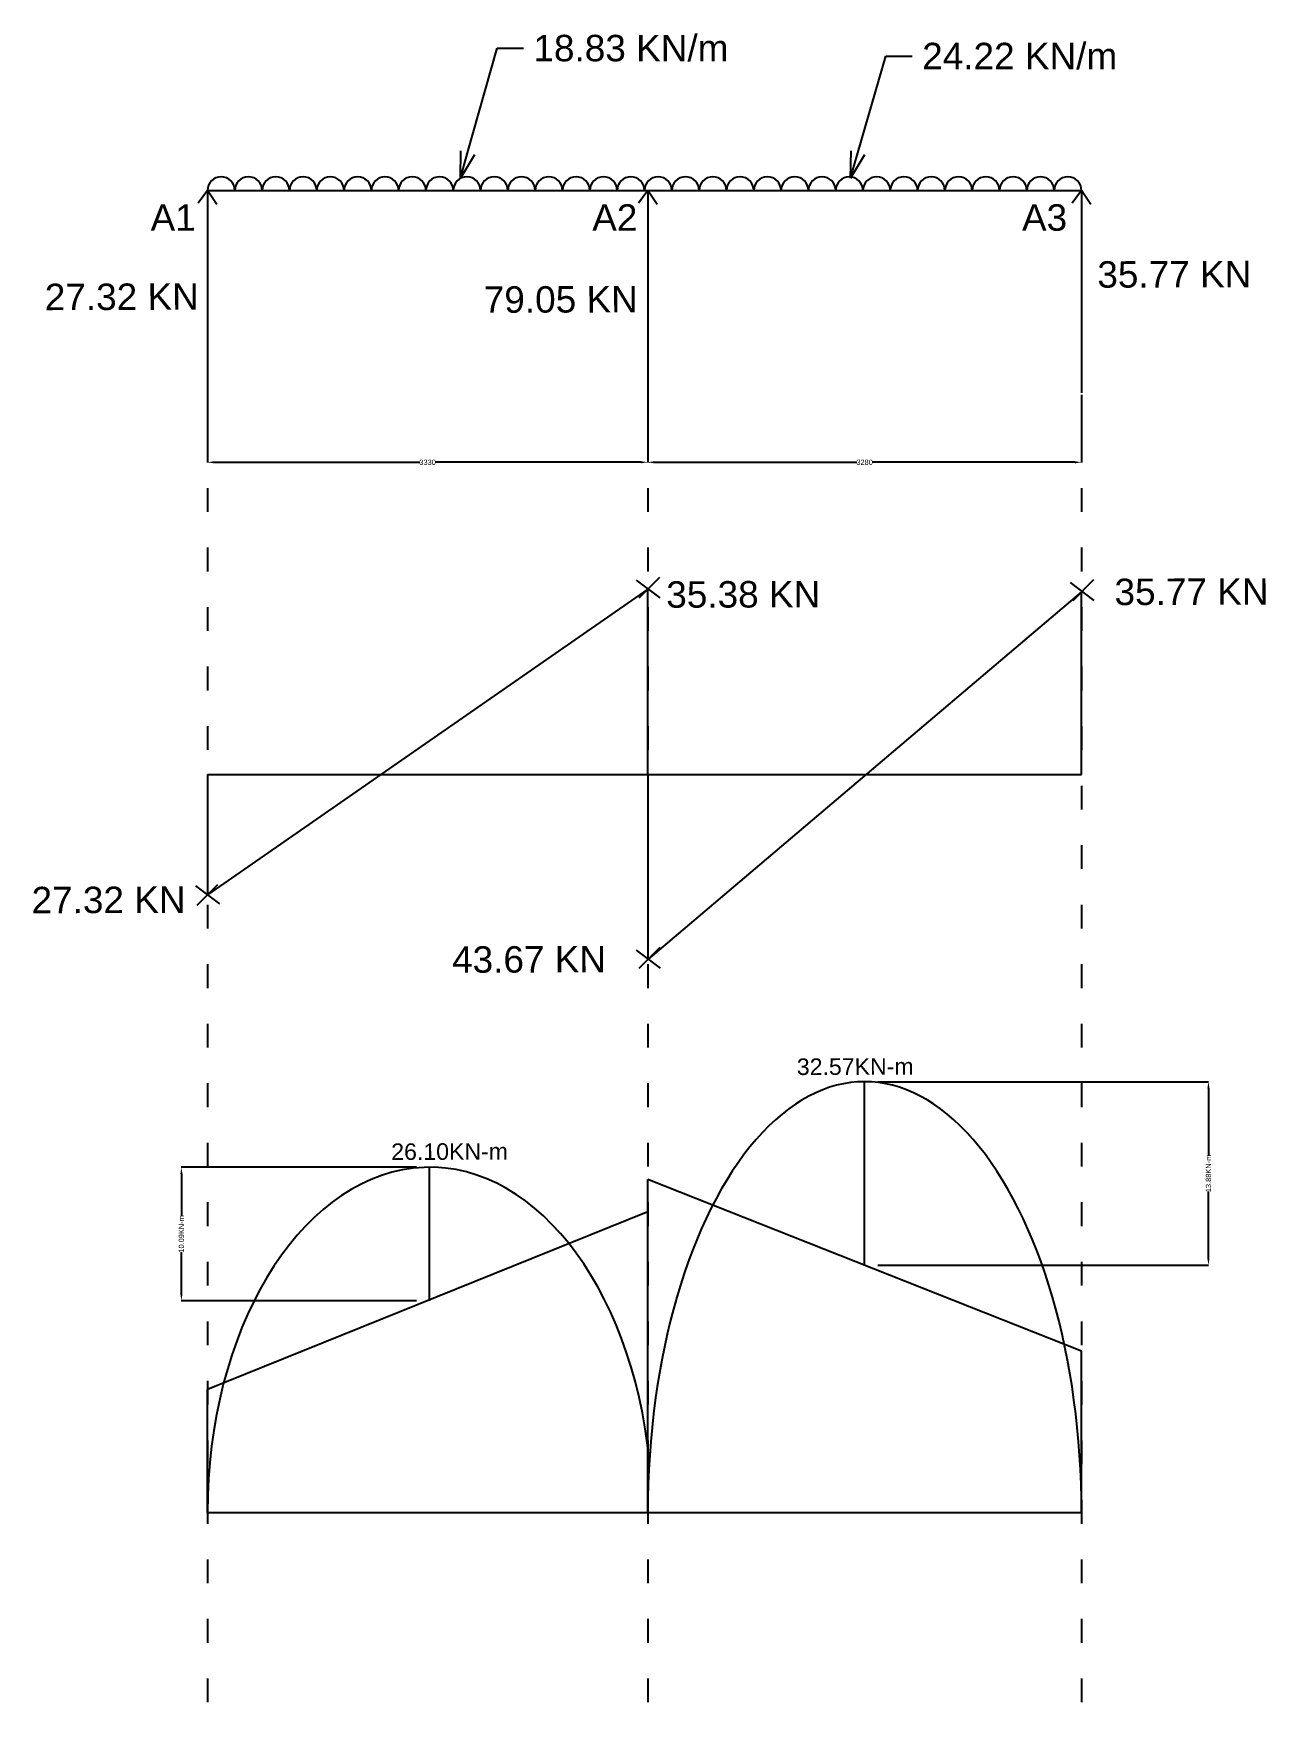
# Model space of a CAD drawing. Header units: millimetres. Extents: x 0 to 1679650, y -107560 to 692040.
# Drawn here: x 137894 to 147212, y 258850 to 271492 of the extents above; entities that cross this region are included whole.
import ezdxf
from ezdxf import colors
from ezdxf.entities.mleader import LeaderData, LeaderLine
from ezdxf.math import Vec2, Vec3

# ---------------------------------------------------------------- set-up
doc = ezdxf.new("R2010")
doc.units = ezdxf.units.MM
doc.linetypes.add('ACAD_ISO03W100', pattern=[30, 12, -18])
doc.styles.get("Standard").update_dxf_attribs({"font": 'arial.ttf'})
doc.dimstyles.new('ISO-25', dxfattribs={"dimtxt": 40, "dimasz": 50, "dimexe": 1.25, "dimexo": 100, "dimtad": 0, "dimdec": 0, "dimtxsty": 'Standard', "dimcen": 2.5, "dimadec": 0, "dimazin": 0, "dimtfac": 1, "dimtdec": 0, "dimtmove": 0, "dimatfit": 3, "dimfxl": 1, "dimarcsym": 0})

msp = doc.modelspace()

# ---------------------------------------------------------------- texts
for s, height, p in [('A1', 200, (138780, 270000)), ('A2', 200, (142120, 270000)), ('A3', 200, (145370, 270000)), ('35.77 KN', 200, (145940, 269570)), ('27.32 KN', 200, (137980, 269400)), ('79.05 KN', 200, (141300, 269380)), ('35.38 KN', 200, (142680, 267150)), ('35.77 KN', 200, (146070, 267170)), ('27.32 KN', 200, (137880, 264840)), ('43.67 KN', 200, (141060, 264390)), ('32.57KN-m', 125, (143667.4, 263617.3)), ('26.10KN-m', 125, (140600, 262975))]:
    msp.add_text(s, height=height, rotation=0.17556).set_placement(p)

# ---------------------------------------------------------------- blocks, each defined once
blk = doc.blocks.new('_Open30')
at = {"color": 0, "linetype": 'ByBlock', "lineweight": -2}
for p, q in [((-1, 0.268), (0, 0)), ((0, 0), (-1, -0.268)), ((0, 0), (-1, 0))]:
    blk.add_line(p, q, dxfattribs=at)
blk = doc.blocks.new('*D142')
at = {"color": 0, "lineweight": -2, "transparency": 16777216}
for p, q in [((139210, 268855), (139210, 268249)), ((142540, 268855), (142540, 268249)), ((139260, 268250), (140815, 268250)), ((142490, 268250), (140935, 268250))]:
    blk.add_line(p, q, dxfattribs=at)
at = {"color": 0, "transparency": 16777216}
for points in [[(139260, 268258), (139260, 268242), (139210, 268250)], [(142490, 268258), (142490, 268242), (142540, 268250)]]:
    blk.add_solid(points, dxfattribs=at)
at = {"layer": 'Defpoints', "color": 0, "transparency": 16777216}
for p in [(139210, 268955), (142540, 268955), (142540, 268250)]:
    blk.add_point(p, dxfattribs=at)
at = {"color": 0, "transparency": 16777216, "insert": (140875, 268250), "char_height": 40, "attachment_point": 5}
blk.add_mtext('3330', dxfattribs=at)
blk = doc.blocks.new('*D143')
at = {"color": 0, "lineweight": -2, "transparency": 16777216}
for p, q in [((142540, 268855), (142540, 268249)), ((145820, 268760), (145820, 268249)), ((142590, 268250), (144120, 268250)), ((145770, 268250), (144240, 268250))]:
    blk.add_line(p, q, dxfattribs=at)
at = {"color": 0, "transparency": 16777216}
for points in [[(142590, 268258), (142590, 268242), (142540, 268250)], [(145770, 268258), (145770, 268242), (145820, 268250)]]:
    blk.add_solid(points, dxfattribs=at)
at = {"layer": 'Defpoints', "color": 0, "transparency": 16777216}
for p in [(142540, 268955), (145820, 268860), (145820, 268250)]:
    blk.add_point(p, dxfattribs=at)
at = {"color": 0, "transparency": 16777216, "insert": (144180, 268250), "char_height": 40, "attachment_point": 5}
blk.add_mtext('3280', dxfattribs=at)
blk = doc.blocks.new('*D144')
at = {"color": 0, "lineweight": -2, "transparency": 16777216}
for p, q in [((140790, 262920), (139012, 262920)), ((139013, 262870), (139013, 262553)), ((139013, 261961), (139013, 262278)), ((140790, 261911), (139012, 261911))]:
    blk.add_line(p, q, dxfattribs=at)
at = {"color": 0, "transparency": 16777216}
for points in [[(139005, 262870), (139021, 262870), (139013, 262920)], [(139005, 261961), (139021, 261961), (139013, 261911)]]:
    blk.add_solid(points, dxfattribs=at)
at = {"layer": 'Defpoints', "color": 0, "transparency": 16777216}
for p in [(140890, 262920), (139013, 261911), (140890, 261911)]:
    blk.add_point(p, dxfattribs=at)
at = {"color": 0, "transparency": 16777216, "insert": (139013, 262416), "char_height": 40, "attachment_point": 5, "rotation": 90}
blk.add_mtext('10.09KN-m', dxfattribs=at)
blk = doc.blocks.new('*D145')
at = {"color": 0, "lineweight": -2, "transparency": 16777216}
for p, q in [((144280, 263567), (146781, 263567)), ((146780, 263517), (146780, 263010)), ((146780, 262229), (146780, 262736)), ((144280, 262179), (146781, 262179))]:
    blk.add_line(p, q, dxfattribs=at)
at = {"color": 0, "transparency": 16777216}
for points in [[(146772, 263517), (146788, 263517), (146780, 263567)], [(146772, 262229), (146788, 262229), (146780, 262179)]]:
    blk.add_solid(points, dxfattribs=at)
at = {"layer": 'Defpoints', "color": 0, "transparency": 16777216}
for p in [(144180, 263567), (144180, 262179), (146780, 262179)]:
    blk.add_point(p, dxfattribs=at)
at = {"color": 0, "transparency": 16777216, "insert": (146780, 262873), "char_height": 40, "attachment_point": 5, "rotation": 90}
blk.add_mtext('13.88KN-m', dxfattribs=at)

# ---------------------------------------------------------------- dimensions: what is measured, and where the dimension line sits
dim = msp.add_linear_dim(base=(142540, 268250), p1=(139210, 268955), p2=(142540, 268955), dimstyle='ISO-25')
dim.commit()
dim.dimension.update_dxf_attribs({"geometry": '*D142', "text_midpoint": (140875, 268250)})
dim = msp.add_linear_dim(base=(145820, 268250), p1=(142540, 268955), p2=(145820, 268860), dimstyle='ISO-25', override={"dimtmove": 1})
dim.commit()
dim.dimension.update_dxf_attribs({"geometry": '*D143', "text_midpoint": (144180, 268250)})
dim = msp.add_linear_dim(base=(146780, 262179), p1=(144180, 263567), p2=(144180, 262179), angle=90, text='13.88KN-m', dimstyle='ISO-25')
dim.commit()
dim.dimension.update_dxf_attribs({"geometry": '*D145', "text_midpoint": (146780, 262873)})
dim = msp.add_aligned_dim(p1=(140890, 262920), p2=(140890, 261911), distance=-1876.9, text='10.09KN-m', dimstyle='ISO-25')
dim.commit()
dim.dimension.update_dxf_attribs({"geometry": '*D144', "text_midpoint": (139013.1, 262415.5)})

# ---------------------------------------------------------------- linework, layer by layer
for p, q in [((139210, 270305), (139210, 268955)), ((139210, 270305), (145820, 270305)), ((142540, 270305), (142540, 268955)), ((145820, 270305), (145820, 268955)), ((142540, 267290), (139210, 264980)), ((142452.2, 267359.7), (142632.2, 267224.7)), ((142474.7, 267224.7), (142632.2, 267382.2)), ((142540, 265890), (142540, 267290)), ((145820, 267270), (142540, 264490)), ((145733.4, 267340.9), (145913.4, 267205.9)), ((145755.9, 267205.9), (145913.4, 267363.4)), ((145820, 265890), (145820, 267270)), ((139210, 265890), (145820, 265890)), ((139210, 265890), (139210, 264980)), ((142540, 265890), (142540, 264490)), ((139120, 265047.5), (139300, 264912.5)), ((139131.2, 264901.2), (139288.8, 265058.8)), ((142453.4, 264560.9), (142633.4, 264425.9)), ((142475.9, 264425.9), (142633.4, 264583.4)), ((144180, 262179), (144180, 263567)), ((140890, 261911), (140890, 262920)), ((142540, 260310), (142540, 262828)), ((145820, 261530), (142540, 262828)), ((142540, 262582), (139210, 261240)), ((145820, 260310), (145820, 261530)), ((139210, 260310), (139210, 261240)), ((139210, 260310), (142540, 260310)), ((142540, 260310), (145820, 260310))]:
    msp.add_line(p, q)
at = {"linetype": 'ACAD_ISO03W100', "ltscale": 15}
for p, q in [((139210, 268955), (139210, 258850)), ((142540, 268955), (142540, 258850)), ((145820, 268955), (145820, 258850))]:
    msp.add_line(p, q, dxfattribs=at)
for points in [[(139280, 270200), (139210, 270305), (139140, 270210)], [(142610, 270200), (142540, 270305), (142470, 270210)], [(145890, 270200), (145820, 270305), (145750, 270210)]]:
    msp.add_lwpolyline(points)
for centre in [(139313.3, 270305), (139519.8, 270305), (139726.4, 270305), (139933, 270305), (140139.5, 270305), (140346.1, 270305), (140552.7, 270305), (140759.2, 270305), (140965.8, 270305), (141172.3, 270305), (141378.9, 270305), (141585.5, 270305), (141792, 270305), (141998.6, 270305), (142205.2, 270305), (142411.7, 270305), (142618.3, 270305), (142824.8, 270305), (143031.4, 270305), (143238, 270305), (143444.5, 270305), (143651.1, 270305), (143857.7, 270305), (144064.2, 270305), (144270.8, 270305), (144477.3, 270305), (144683.9, 270305), (144890.5, 270305), (145097, 270305), (145303.6, 270305), (145510.2, 270305), (145716.7, 270305)]:
    msp.add_arc(centre, 103.3, 0, 180)
for centre, major_axis, ratio, start_param in [((144180, 260310), (0, -3257), 0.5035309, 1.5707963), ((140890, 260310), (0, -2610), 0.6436782, 1.7179656)]:
    msp.add_ellipse(centre, major_axis=major_axis, ratio=ratio, start_param=start_param, end_param=4.712389)

msp.set_redraw_order([(e.dxf.handle, doc.entitydb.next_handle()) for e in msp.query("TEXT MTEXT ATTDEF DIMENSION ARC_DIMENSION")])  # texts and dimensions are drawn at this point

# ---------------------------------------------------------------- leaders
ml = msp.add_multileader_mtext('Standard')
ml.set_content('18.83 KN/m', color=256)
ml.set_leader_properties()
ml.set_arrow_properties(name='OPEN30')
ml.build(insert=Vec2(0, 0))
ml.multileader.update_dxf_attribs({"text_right_attachment_type": 2, "dogleg_length": 200, "arrow_head_size": 200})
ctx = ml.context
ctx.base_point, ctx.char_height, ctx.arrow_head_size, ctx.landing_gap_size, ctx.plane_origin = Vec3(141600, 271380), 200, 200, 75, Vec3(141122.8, 270397.2)
ctx.right_attachment = 2
notes = []
notes.append((ctx, [(0, (1, 1, 0), (141400, 271380), (1, 0), 200, [(0, [(141122.8, 270397.2)], 0, [])])]))
ctx.mtext.insert, ctx.mtext.line_spacing_factor, ctx.mtext.flow_direction = Vec3(141675, 271481.8), 1.2, 5
ml = msp.add_multileader_mtext('Standard')
ml.set_content('24.22 KN/m', color=256)
ml.set_leader_properties()
ml.set_arrow_properties(name='OPEN30')
ml.build(insert=Vec2(0, 0))
ml.multileader.update_dxf_attribs({"text_right_attachment_type": 2, "dogleg_length": 200, "arrow_head_size": 200})
ctx = ml.context
ctx.base_point, ctx.char_height, ctx.arrow_head_size, ctx.landing_gap_size, ctx.plane_origin = Vec3(144540, 271320), 200, 200, 75, Vec3(144072.8, 270397.2)
ctx.right_attachment = 2
notes.append((ctx, [(0, (1, 1, 0), (144340, 271320), (1, 0), 200, [(0, [(144072.8, 270397.2)], 0, [])])]))
ctx.mtext.insert, ctx.mtext.line_spacing_factor, ctx.mtext.flow_direction = Vec3(144615, 271421.7), 1.2, 5
for ctx, leaders in notes:
    for number, flags, end, landing, length, lines in leaders:
        leader = LeaderData()
        leader.index, (leader.has_last_leader_line, leader.has_dogleg_vector, leader.attachment_direction) = number, flags
        leader.last_leader_point, leader.dogleg_vector, leader.dogleg_length = Vec3(end), Vec3(landing), length
        for number, points, colour, breaks in lines:
            line = LeaderLine()
            line.index, line.vertices, line.color, line.breaks = number, Vec3.list(points), colors.encode_raw_color(colour), breaks
            leader.lines.append(line)
        ctx.leaders.append(leader)

doc.saveas('drawing.dxf')
